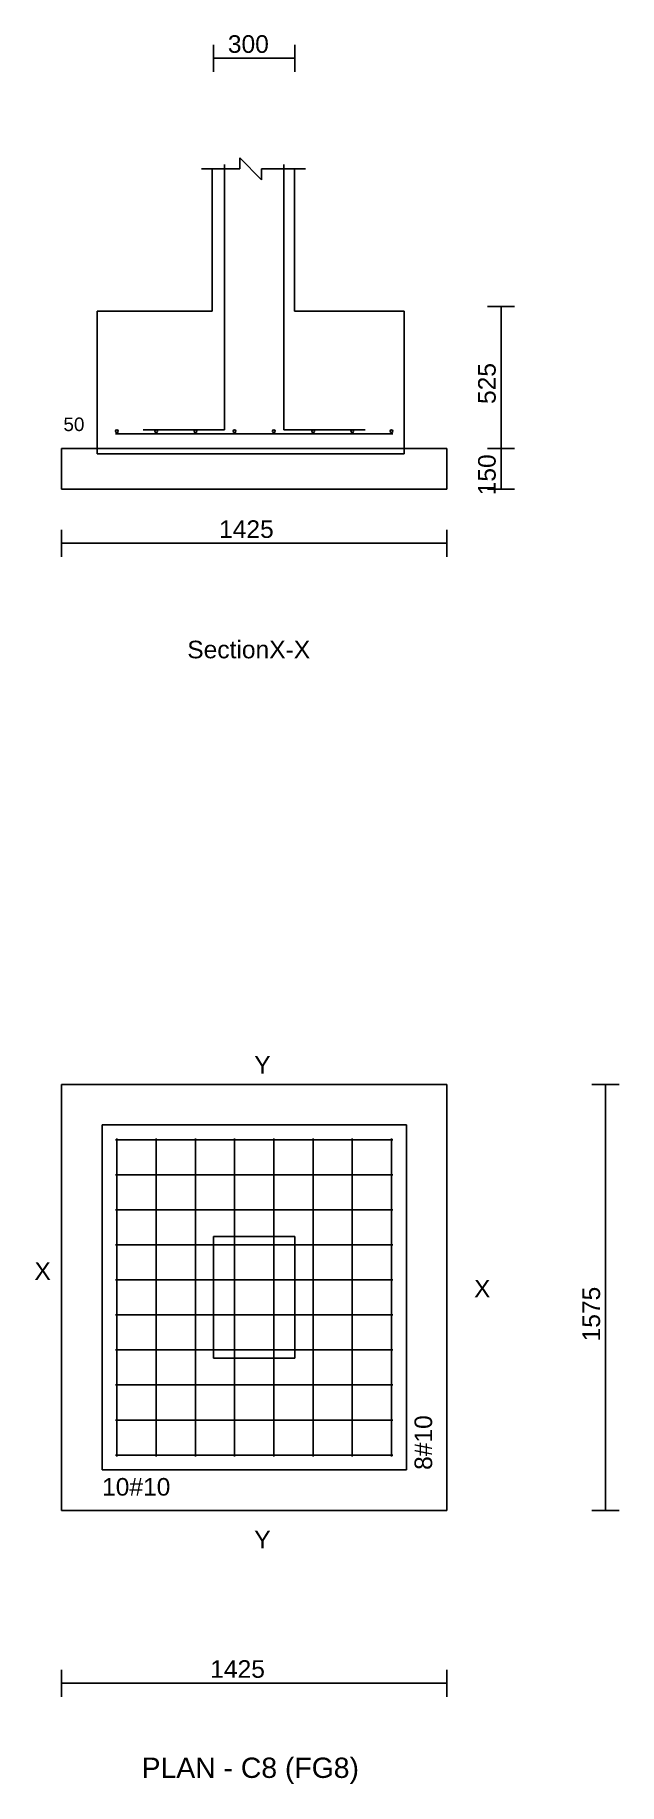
# Model space of a CAD drawing. Extents: x 0 to 27, y -1 to 285.
# Drawn here: x 22.38 to 24.54, y 14.65 to 21.12 of the extents above; entities that cross this region are included whole.
import ezdxf
from ezdxf.enums import TextEntityAlignment as Align

# ---------------------------------------------------------------- set-up
doc = ezdxf.new("R2010")
doc.units = 0
for name, color, linetype in [('Bottom_Cover', 7, 'CONTINUOUS'), ('Column_Bars', 4, 'CONTINUOUS'), ('Column_Dimension', 7, 'CONTINUOUS'), ('Columns', 4, 'CONTINUOUS'), ('dim_all', 7, 'CONTINUOUS'), ('Footing_Plan', 7, 'CONTINUOUS'), ('PCC', 2, 'CONTINUOUS'), ('PCC_Depth', 7, 'CONTINUOUS'), ('Pcc_Plan', 2, 'CONTINUOUS'), ('Plan', 7, 'CONTINUOUS'), ('Plan_Rf_Xdir', 1, 'CONTINUOUS'), ('Plan_Rf_Ydir', 3, 'CONTINUOUS'), ('Section', 2, 'CONTINUOUS'), ('SectionName', 3, 'CONTINUOUS'), ('Sectn_Rf_Xdir', 1, 'CONTINUOUS'), ('Sectn_Rf_Ydir', 3, 'CONTINUOUS'), ('Total_Depth', 7, 'CONTINUOUS'), ('X_Dimension', 7, 'CONTINUOUS')]:
    doc.layers.add(name, color=color, linetype=linetype)
doc.styles.add('STRUDS_Arial', font='ARIAL.TTF', dxfattribs={"height": 0.04})

msp = doc.modelspace()

# ---------------------------------------------------------------- texts
at = {"layer": 'Bottom_Cover', "style": 'STRUDS_Arial'}
msp.add_text('50', height=0.05, dxfattribs=at).set_placement((22.4821, 19.6525))
at = {"layer": 'Column_Dimension', "style": 'STRUDS_Arial'}
msp.add_text('300', height=0.065, dxfattribs=at).set_placement((23.09, 21.0506))
at = {"layer": 'dim_all', "style": 'STRUDS_Arial'}
msp.add_text('1575 ', height=0.065, rotation=90, dxfattribs=at).set_placement((24.4659, 16.2875))
msp.add_text('1425 ', height=0.065, dxfattribs=at).set_placement((23.025, 15.044))
at = {"layer": 'PCC_Depth', "style": 'STRUDS_Arial'}
msp.add_text('150', height=0.065, rotation=90, dxfattribs=at).set_placement((24.08, 19.415))
at = {"layer": 'Plan', "style": 'STRUDS_Arial'}
msp.add_text('PLAN - C8 (FG8) ', height=0.075, dxfattribs=at).set_placement((23.1875, 14.674), align=Align.CENTER)
at = {"layer": 'Plan_Rf_Xdir', "style": 'STRUDS_Arial'}
msp.add_text('10#10', height=0.065, dxfattribs=at).set_placement((22.625, 15.7175))
at = {"layer": 'Plan_Rf_Ydir', "style": 'STRUDS_Arial'}
msp.add_text('8#10', height=0.065, rotation=90, dxfattribs=at).set_placement((23.845, 15.8125))
at = {"layer": 'Section', "style": 'STRUDS_Arial'}
msp.add_text('SectionX-X', height=0.065, dxfattribs=at).set_placement((22.94, 18.8125))
at = {"layer": 'SectionName', "style": 'STRUDS_Arial'}
for s, p in [('Y', (23.1875, 17.2775)), ('X', (22.375, 16.515)), ('X', (24, 16.45)), ('Y', (23.1875, 15.5225))]:
    msp.add_text(s, height=0.065, dxfattribs=at).set_placement(p)
at = {"layer": 'Total_Depth', "style": 'STRUDS_Arial'}
msp.add_text('525', height=0.065, rotation=90, dxfattribs=at).set_placement((24.08, 19.7525))
at = {"layer": 'X_Dimension', "style": 'STRUDS_Arial'}
msp.add_text('1425', height=0.065, dxfattribs=at).set_placement((23.0575, 19.2575))

# ---------------------------------------------------------------- linework, layer by layer
at = {"layer": 'Column_Bars'}
for p, q in [((23.0775, 20.6375), (23.0775, 19.6575)), ((23.2975, 20.6375), (23.2975, 19.6575)), ((23.0775, 19.6575), (22.7775, 19.6575)), ((23.2975, 19.6575), (23.5975, 19.6575))]:
    msp.add_line(p, q, dxfattribs=at)
at = {"layer": 'Columns'}
for p, q in [((23.0375, 16.225), (23.0375, 16.675)), ((23.0375, 16.675), (23.3375, 16.675)), ((23.3375, 16.675), (23.3375, 16.225)), ((23.3375, 16.225), (23.0375, 16.225))]:
    msp.add_line(p, q, dxfattribs=at)
at = {"layer": 'dim_all'}
for p, q in [((23.0375, 21.0806), (23.0375, 20.9806)), ((23.3375, 21.0806), (23.3375, 20.9806)), ((23.0375, 21.0306), (23.3375, 21.0306)), ((24.05, 20.1125), (24.15, 20.1125)), ((24.1, 19.5875), (24.1, 20.1125)), ((24.05, 19.5875), (24.15, 19.5875)), ((24.05, 19.5875), (24.15, 19.5875)), ((24.1, 19.4375), (24.1, 19.5875)), ((24.05, 19.4375), (24.15, 19.4375)), ((22.475, 19.2875), (22.475, 19.1875)), ((23.9, 19.2875), (23.9, 19.1875)), ((22.475, 19.2375), (23.9, 19.2375)), ((24.4359, 17.2375), (24.5359, 17.2375)), ((24.4859, 15.6625), (24.4859, 17.2375)), ((24.4359, 15.6625), (24.5359, 15.6625)), ((22.475, 15.074), (22.475, 14.974)), ((23.9, 15.074), (23.9, 14.974)), ((22.475, 15.024), (23.9, 15.024))]:
    msp.add_line(p, q, dxfattribs=at)
at = {"layer": 'Footing_Plan'}
for p, q in [((22.625, 15.8125), (22.625, 17.0875)), ((22.625, 17.0875), (23.75, 17.0875)), ((23.75, 17.0875), (23.75, 15.8125)), ((23.75, 15.8125), (22.625, 15.8125))]:
    msp.add_line(p, q, dxfattribs=at)
at = {"layer": 'PCC'}
for p, q in [((22.475, 19.4375), (22.475, 19.5875)), ((22.475, 19.5875), (23.9, 19.5875)), ((22.475, 19.4375), (22.475, 19.5875)), ((22.475, 19.5875), (23.9, 19.5875)), ((23.9, 19.5875), (23.9, 19.4375)), ((23.9, 19.5875), (23.9, 19.4375)), ((23.9, 19.4375), (22.475, 19.4375)), ((23.9, 19.4375), (22.475, 19.4375))]:
    msp.add_line(p, q, dxfattribs=at)
at = {"layer": 'Pcc_Plan'}
for p, q in [((22.475, 15.6625), (22.475, 17.2375)), ((22.475, 17.2375), (23.9, 17.2375)), ((23.9, 17.2375), (23.9, 15.6625)), ((23.9, 15.6625), (22.475, 15.6625))]:
    msp.add_line(p, q, dxfattribs=at)
at = {"layer": 'Plan_Rf_Xdir'}
for p, q in [((22.675, 17.0325), (23.7, 17.0325)), ((22.675, 16.9031), (23.7, 16.9031)), ((22.675, 16.7736), (23.7, 16.7736)), ((22.675, 16.6442), (23.7, 16.6442)), ((22.675, 16.5147), (23.7, 16.5147)), ((22.675, 16.3853), (23.7, 16.3853)), ((22.675, 16.2558), (23.7, 16.2558)), ((22.675, 16.1264), (23.7, 16.1264)), ((22.675, 15.9969), (23.7, 15.9969)), ((22.675, 15.8675), (23.7, 15.8675))]:
    msp.add_line(p, q, dxfattribs=at)
at = {"layer": 'Plan_Rf_Ydir'}
for p, q in [((22.68, 17.0375), (22.68, 15.8625)), ((22.825, 17.0375), (22.825, 15.8625)), ((22.97, 17.0375), (22.97, 15.8625)), ((23.115, 17.0375), (23.115, 15.8625)), ((23.26, 17.0375), (23.26, 15.8625)), ((23.405, 17.0375), (23.405, 15.8625)), ((23.55, 17.0375), (23.55, 15.8625)), ((23.695, 17.0375), (23.695, 15.8625))]:
    msp.add_line(p, q, dxfattribs=at)
at = {"layer": 'Section'}
for p, q in [((23.2148, 20.5814), (23.1338, 20.6624)), ((23.1338, 20.6624), (23.1338, 20.6219)), ((23.0325, 20.6219), (22.992, 20.6219)), ((22.992, 20.6219), (23.0325, 20.6219)), ((23.1338, 20.6219), (23.0325, 20.6219)), ((23.0325, 20.6219), (23.0325, 20.0952)), ((23.3363, 20.6219), (23.2148, 20.6219)), ((23.2148, 20.6219), (23.2148, 20.5814)), ((23.3363, 20.0952), (23.3363, 20.6219)), ((23.3363, 20.6219), (23.3768, 20.6219)), ((23.3768, 20.6219), (23.3363, 20.6219)), ((23.0325, 20.0952), (22.6071, 20.0952)), ((22.6071, 19.5685), (22.6071, 20.0952)), ((23.0325, 20.0952), (23.0325, 20.0952)), ((23.0325, 20.0952), (23.0325, 20.0952)), ((23.0325, 20.0952), (23.0325, 20.0952)), ((23.7415, 20.0952), (23.3363, 20.0952)), ((23.3363, 20.0952), (23.3363, 20.0952)), ((23.3363, 20.0952), (23.3363, 20.0952)), ((23.3363, 20.0952), (23.3363, 20.0952)), ((23.7415, 19.5685), (23.7415, 20.0952)), ((22.6071, 19.5685), (23.7415, 19.5685))]:
    msp.add_line(p, q, dxfattribs=at)
at = {"layer": 'Sectn_Rf_Xdir'}
msp.add_line((22.675, 19.6425), (23.7, 19.6425), dxfattribs=at)
at = {"layer": 'Sectn_Rf_Ydir'}
for centre in [(22.68, 19.6525), (22.825, 19.6525), (22.97, 19.6525), (23.115, 19.6525), (23.26, 19.6525), (23.405, 19.6525), (23.55, 19.6525), (23.695, 19.6525)]:
    msp.add_circle(centre, 0.005, dxfattribs=at)

msp.set_redraw_order([(e.dxf.handle, doc.entitydb.next_handle()) for e in msp.query("TEXT MTEXT ATTDEF DIMENSION ARC_DIMENSION")])  # texts and dimensions are drawn at this point

doc.saveas('drawing.dxf')
